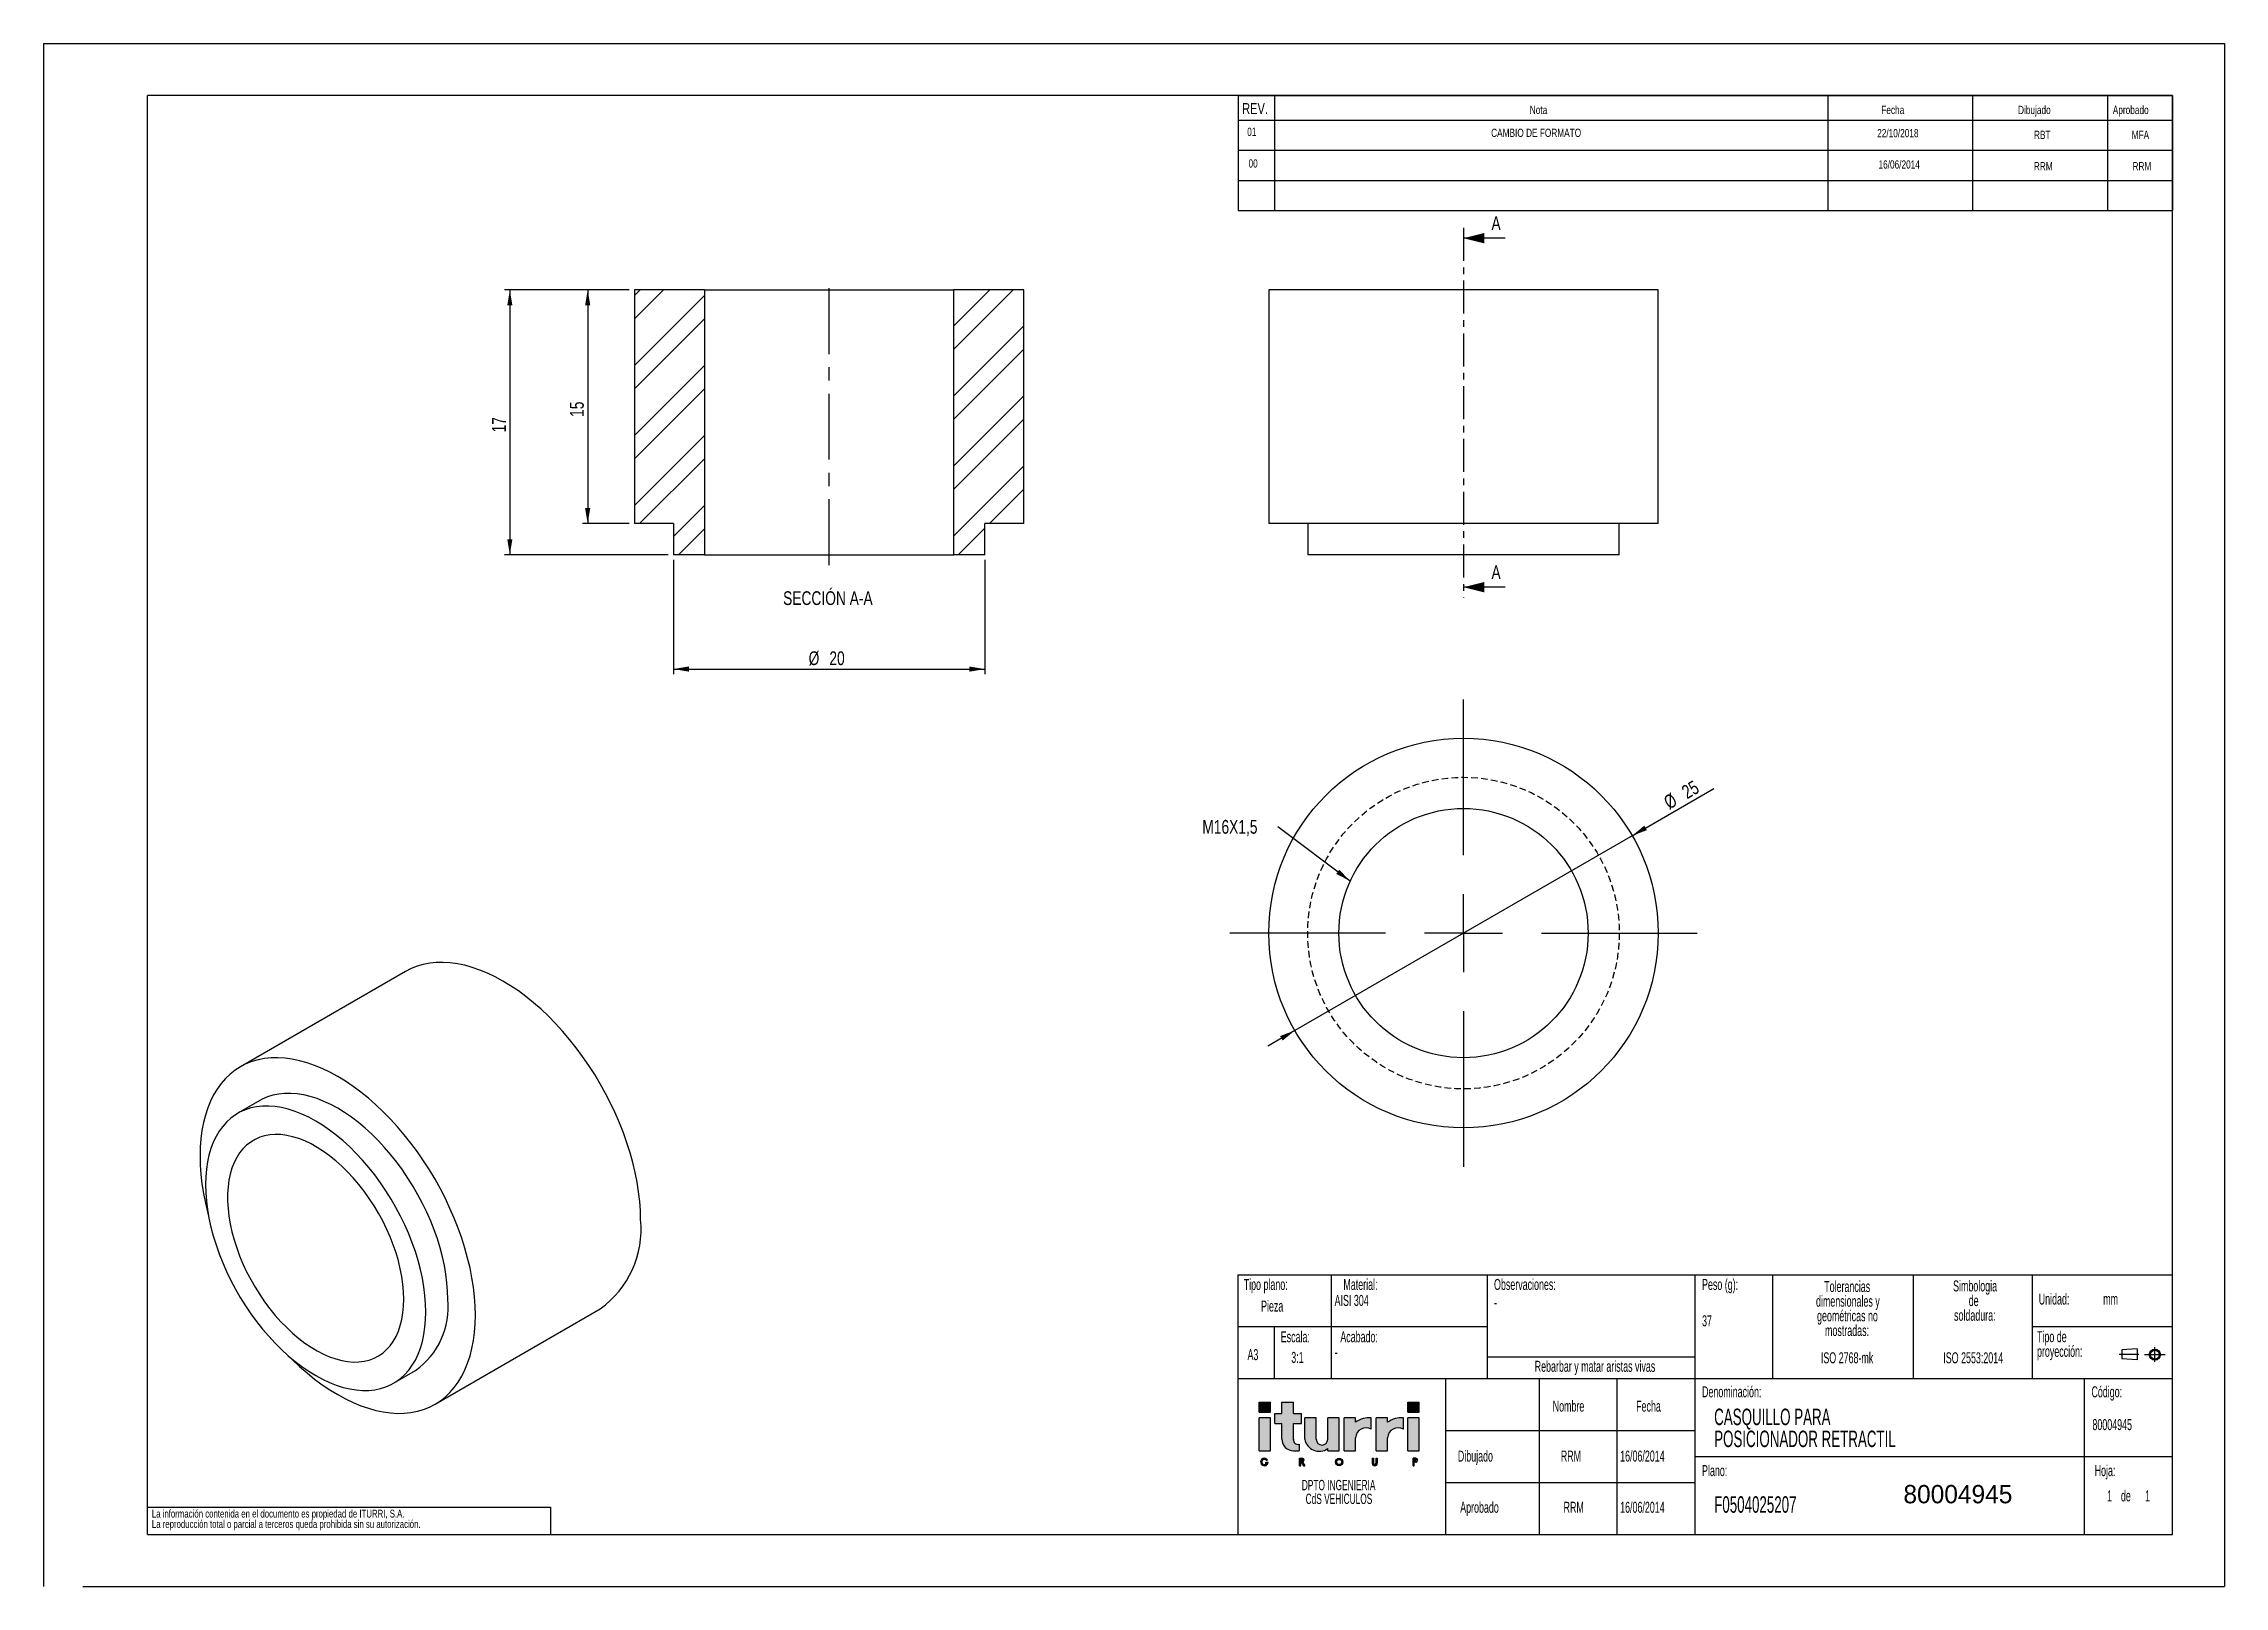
# Model space of a CAD drawing. Extents: x 0 to 942, y 0 to 271.
# Drawn here: x 0 to 140, y 0 to 99 of the extents above.
import ezdxf

# ---------------------------------------------------------------- set-up
doc = ezdxf.new("R2010")
doc.units = 0
doc.header["$LTSCALE"] = 0.3333333333333333
for name, pattern in [('CENTER', [10.159999999999998, 6.35, -1.27, 1.27, -1.27]), ('CENTERX2', [20.319999999999997, 12.7, -2.54, 2.54, -2.54]), ('HIDDEN', [1.905, 1.27, -0.635])]:
    doc.linetypes.add(name, pattern=pattern)
doc.layers.get('0').update_dxf_attribs({"linetype": 'CONTINUOUS'})
doc.layers.add('FORMATO', color=7, linetype='CONTINUOUS')
doc.layers.add('SLD-0', color=179, linetype='CONTINUOUS')
doc.styles.add('SLDTEXTSTYLE0', font='TXT', dxfattribs={"width": 0.605})
doc.styles.add('SLDTEXTSTYLE1', font='TXT', dxfattribs={"width": 0.75})
doc.dimstyles.new('SLDDIMSTYLE0', dxfattribs={"dimtxt": 0.8819444444444444, "dimasz": 1, "dimexe": 0, "dimexo": 0.0625, "dimgap": 0.2204861111111111, "dimtad": 1, "dimdec": 1, "dimrnd": 1e-09, "dimzin": 12, "dimdsep": 46, "dimtxsty": 'SLDTEXTSTYLE1', "dimsah": 1, "dimcen": 0.09, "dimadec": 0, "dimazin": 0, "dimtfac": 1, "dimtdec": 1, "dimtofl": 0, "dimtmove": 0, "dimatfit": 3, "dimfxl": 1, "dimtolj": 1, "dimtzin": 12, "dimarcsym": 0})
doc.dimstyles.new('SLDDIMSTYLE1', dxfattribs={"dimtxt": 0.8819444444444444, "dimasz": 1, "dimexe": 0, "dimexo": 0.0625, "dimgap": 0.2204861111111111, "dimtad": 1, "dimdec": 1, "dimrnd": 1e-09, "dimzin": 12, "dimdsep": 46, "dimtxsty": 'SLDTEXTSTYLE1', "dimsah": 1, "dimcen": 0, "dimadec": 0, "dimazin": 0, "dimtfac": 1, "dimtdec": 1, "dimtmove": 0, "dimatfit": 3, "dimfxl": 1, "dimtolj": 1, "dimtzin": 12, "dimarcsym": 0})
doc.dimstyles.new('SLDDIMSTYLE2', dxfattribs={"dimtxt": 0.18, "dimasz": 1, "dimexe": 0, "dimexo": 0.0625, "dimgap": 0, "dimtad": 0, "dimtih": 1, "dimtoh": 1, "dimdec": 0, "dimrnd": 1e-09, "dimzin": 0, "dimdsep": 46, "dimtxsty": 'Standard', "dimsah": 1, "dimcen": 0.09, "dimadec": 0, "dimazin": 0, "dimtfac": 1, "dimtdec": 0, "dimtofl": 0, "dimtmove": 0, "dimatfit": 3, "dimfxl": 1, "dimtolj": 1, "dimtzin": 0, "dimarcsym": 0})
pattern_1 = [(45, (0, 0), (-2.245064030267288, 2.245064030267288), []), (45, (1.49671, 0), (-2.245064030267288, 2.245064030267288), [])]

msp = doc.modelspace()

# ---------------------------------------------------------------- texts
at = {"color": 7, "linetype": 'Continuous', "char_height": 0.8819444444444444, "attachment_point": 1, "style": 'SLDTEXTSTYLE1'}
for insert in [(92.94993816387246, 87.91291539532163), (92.94993816387246, 65.51646236039458)]:
    msp.add_mtext('A', dxfattribs=dict(at, insert=insert))
at = {"insert": (119.394772798254, 6.506436524220078), "char_height": 1.175925925925926, "attachment_point": 1}
msp.add_mtext_dynamic_manual_height_columns('80004945', width=18.73689537036975, gutter_width=5.879629629629629, heights=[0], dxfattribs=at)
at = {"layer": 'FORMATO', "style": 'SLDTEXTSTYLE1'}
for s, insert, char_height, attachment_point in [('REV.', (76.9452321188531, 95.18404674689273), 0.7055555555555555, 1), ('Nota', (95.40812787433589, 95.00860623734445), 0.5291666666666666, 1), ('Fecha', (117.9754687762199, 95.00860623734445), 0.5291666666666666, 1), ('Dibujado', (126.7536157343052, 95.00860623734445), 0.5291666666666666, 1), ('Aprobado', (132.8366903279324, 95.00860623734445), 0.5291666666666666, 1), ('01', (77.56180266446397, 93.60497325333742), 0.5291666666666666, 2), ('CAMBIO DE FORMATO', (95.81745305200721, 93.54175425013908), 0.5291666666666666, 2), ('22/10/2018', (119.0379046687272, 93.52006727437768), 0.5291666666666666, 2), ('RBT', (128.3082150374038, 93.41147966334697), 0.5291666666666666, 2), ('MFA', (134.6080030920982, 93.41147966334698), 0.5291666666666666, 2), ('00', (77.64774048021395, 91.57460361522388), 0.5291666666666666, 2), ('16/06/2014', (119.1238424844772, 91.50949177719843), 0.5291666666666666, 2), ('RRM', (128.3738190880792, 91.4009041661677), 0.5291666666666666, 2), ('RRM', (134.7061288409008, 91.40090416616773), 0.5291666666666666, 2), ('SECCIÓN A-A', (50.34779938965607, 63.85722701800257), 0.8819444444444444, 2)]:
    msp.add_mtext(s, dxfattribs=dict(at, insert=insert, char_height=char_height, attachment_point=attachment_point))
at = {"layer": 'SLD-0', "style": 'SLDTEXTSTYLE0'}
for s, insert, char_height, attachment_point in [('Tipo plano:', (77.04309694019956, 19.72695488103416), 0.7055555555555555, 1), ('Tipo plano:', (77.04309694019956, 19.72695488103416), 0.7055555555555555, 1), ('Material:', (83.44322303133984, 19.72695488103415), 0.7055555555555555, 1), ('Material:', (83.44322303133984, 19.72695488103415), 0.7055555555555555, 1), ('Observaciones:', (93.11287170433573, 19.72695488103415), 0.7055555555555555, 1), ('Observaciones:', (93.11287170433573, 19.72695488103415), 0.7055555555555555, 1), ('Peso (g):', (106.467686477663, 19.72695488103416), 0.7055555555555555, 1), ('Peso (g):', (106.467686477663, 19.72695488103416), 0.7055555555555555, 1), ('Pieza', (78.15753158043329, 18.33973188436264), 0.7055555555555555, 1), ('Pieza', (78.15753158043329, 18.33973188436264), 0.7055555555555555, 1), ('AISI 304', (82.87827617794663, 18.70191959726759), 0.7055555555555555, 1), ('AISI 304', (82.87827617794663, 18.70191959726759), 0.7055555555555555, 1), ('Unidad:', (128.0820497302164, 18.79020938330063), 0.7055555555555555, 1), ('Unidad:', (128.0820497302164, 18.79020938330063), 0.7055555555555555, 1), ('mm', (132.2207259455892, 18.79020938330063), 0.7055555555555555, 1), ('mm', (132.2207259455892, 18.79020938330063), 0.7055555555555555, 1), ('-', (93.11287170433573, 18.57270526589975), 0.7055555555555555, 1), ('-', (93.11287170433573, 18.57270526589975), 0.7055555555555555, 1), ('37', (106.467686477663, 17.39376960101105), 0.7055555555555555, 1), ('37', (106.467686477663, 17.39376960101105), 0.7055555555555555, 1), ('Escala:', (79.4210349892539, 16.36715615681086), 0.7055555555555555, 1), ('Escala:', (79.4210349892539, 16.36715615681086), 0.7055555555555555, 1), ('Acabado:', (83.24609231027742, 16.36715615681087), 0.7055555555555555, 1), ('Acabado:', (83.24609231027742, 16.36715615681087), 0.7055555555555555, 1), ('A3', (77.28644964153095, 15.22478924532274), 0.7055555555555555, 1), ('A3', (77.28644964153095, 15.22478924532274), 0.7055555555555555, 1), ('3:1', (80.0967440671995, 15.04491494346188), 0.7055555555555555, 1), ('3:1', (80.0967440671995, 15.04491494346188), 0.7055555555555555, 1), ('-', (82.87827617794662, 15.39190834986443), 0.7055555555555555, 1), ('-', (82.87827617794662, 15.39190834986443), 0.7055555555555555, 1), ('Rebarbar y matar aristas vivas', (99.59516337100236, 14.47457656505841), 0.7055555555555555, 2), ('Rebarbar y matar aristas vivas', (99.59516337100236, 14.47457656505841), 0.7055555555555555, 2), ('ISO 2768-mk', (115.7788685181727, 15.02000578648695), 0.7055555555555555, 2), ('ISO 2768-mk', (115.7788685181727, 15.02000578648695), 0.7055555555555555, 2), ('ISO 2553:2014', (123.8751290321532, 15.02000578648695), 0.7055555555555555, 2), ('ISO 2553:2014', (123.8751290321532, 15.02000578648695), 0.7055555555555555, 2), ('Denominación:', (106.4676864776629, 12.8381037520853), 0.7055555555555555, 1), ('Denominación:', (106.4676864776629, 12.8381037520853), 0.7055555555555555, 1), ('Código:', (131.4659797890537, 12.8381037520853), 0.7055555555555555, 1), ('Código:', (131.4659797890537, 12.8381037520853), 0.7055555555555555, 1), ('Nombre', (96.87924862408713, 11.91827793163262), 0.7055555555555555, 1), ('Nombre', (96.87924862408713, 11.91827793163262), 0.7055555555555555, 1), ('Fecha', (102.2361103154017, 11.91827793163262), 0.7055555555555555, 1), ('Fecha', (102.2361103154017, 11.91827793163262), 0.7055555555555555, 1), ('80004945', (131.528795327991, 10.73105620905616), 0.7055555555555555, 1), ('80004945', (131.528795327991, 10.73105620905616), 0.7055555555555555, 1), ('Dibujado', (90.7910620348154, 8.713436237936572), 0.7055555555555555, 1), ('Dibujado', (90.7910620348154, 8.713436237936572), 0.7055555555555555, 1), ('RRM', (97.40102219251162, 8.713436257339117), 0.7055555555555555, 1), ('16/06/2014', (101.2095511678488, 8.713436257339124), 0.7055555555555555, 1), ('Plano:', (106.4676864776629, 7.779422498329212), 0.7055555555555555, 1), ('Plano:', (106.4676864776629, 7.779422498329212), 0.7055555555555555, 1), ('Hoja:', (131.6713059144293, 7.779422498329212), 0.7055555555555555, 1), ('Hoja:', (131.6713059144293, 7.779422498329212), 0.7055555555555555, 1), ('F0504025207', (107.2463232522318, 5.782253631339228), 1.058333333333333, 1), ('F0504025207', (107.2463232522318, 5.782253631339228), 1.058333333333333, 1), ('1', (132.4709045876851, 6.158301250324805), 0.7055555555555555, 1), ('1', (132.4709045876851, 6.158301250324805), 0.7055555555555555, 1), ('1', (132.4709045876851, 6.158301250324805), 0.7055555555555555, 1), ('1', (132.4709045876851, 6.158301250324805), 0.7055555555555555, 1), ('de', (133.3591674943285, 6.158301230922251), 0.7055555555555555, 1), ('de', (133.3591674943285, 6.158301230922251), 0.7055555555555555, 1), ('de', (133.3591674943285, 6.158301230922251), 0.7055555555555555, 1), ('de', (133.3591674943285, 6.158301230922251), 0.7055555555555555, 1), ('1', (134.9102665082818, 6.158301250324805), 0.7055555555555555, 1), ('1', (134.9102665082818, 6.158301250324805), 0.7055555555555555, 1), ('1', (134.9102665082818, 6.158301250324805), 0.7055555555555555, 1), ('1', (134.9102665082818, 6.158301250324805), 0.7055555555555555, 1), ('Aprobado', (90.94151394485507, 5.427452888954219), 0.7055555555555555, 1), ('Aprobado', (90.94151394485507, 5.427452888954219), 0.7055555555555555, 1), ('RRM', (97.57835282203136, 5.427452908356775), 0.7055555555555555, 1), ('16/06/2014', (101.2095511678488, 5.427452908356771), 0.7055555555555555, 1)]:
    msp.add_mtext(s, dxfattribs=dict(at, insert=insert, char_height=char_height, attachment_point=attachment_point))

# ---------------------------------------------------------------- blocks, each defined once
blk = doc.blocks.new('SW_NOTE_0')
at = {"color": 0, "linetype": 'Continuous', "char_height": 0.4409722222222222, "attachment_point": 2, "style": 'SLDTEXTSTYLE0'}
for s, insert in [('DPTO INGENIERIA', (2.611382378472222, 0.5684430658022208)), ('CdS VEHICULOS', (2.626438412815332, -0.01951989005509585))]:
    blk.add_mtext(s, dxfattribs=dict(at, insert=insert))
blk = doc.blocks.new('BLOQUE1')
at = {"linetype": 'Continuous'}
for points in [[(0, 4.214928997620928), (0.4900098291574969, 4.214928997620928), (0.4900098291574969, 4.643687598133588), (0, 4.643687598133588)], [(0, 3.9699240830428), (0, 2.561145824216955), (0.4900098291598468, 2.561145824216955), (0.4900098291598468, 3.9699240830428)], [(6.36585830502677, 4.214928997620928), (6.855868134181978, 4.214928997620928), (6.855868134181978, 4.643687598133588), (6.36585830502677, 4.643687598133588)], [(6.36585830502677, 3.9699240830428), (6.36585830502677, 2.561145824216955), (6.855868134184286, 2.561145824216955), (6.855868134184286, 3.9699240830428)]]:
    blk.add_hatch(color=7, dxfattribs=at).paths.add_polyline_path(points, flags=0)
h = blk.add_hatch(color=7, dxfattribs=at)
edge = h.paths.add_edge_path(flags=0)
edge.add_line((0.9800196583130816, 3.724919168464981), (0.9800196583130816, 3.051155653374188))
edge.add_arc((1.470029487469943, 3.051155653373791), 0.4900098291568646, 179.9999999999535, 270.0000000000304)
edge.add_line((1.470029487470196, 2.561145824216923), (1.715034402044396, 2.561145824216923))
edge.add_line((1.715034402044396, 2.561145824216923), (1.715034402044371, 2.839445490233619))
edge.add_arc((1.666702918761883, 3.031136097507297), 0.1976897093761759, 185.8121672813476, 284.1511960427798, ccw=False)
edge.add_arc((1.666702918761883, 3.031136097507297), 0.1976897093761759, 174.187832717465, 185.8121672813476, ccw=False)
edge.add_line((1.470029487470585, 3.051155653380091), (1.470029487470585, 3.724919168464981))
edge.add_line((1.470029487470585, 3.724919168464981), (1.817941231700074, 3.724919168464981))
edge.add_line((1.817941231700074, 3.724919168464981), (1.817941231700074, 4.153677768977617))
edge.add_line((1.817941231700074, 4.153677768977617), (1.470029487470585, 4.153677768977617))
edge.add_line((1.470029487470585, 4.153677768977617), (1.470029487470585, 4.643687598133976))
edge.add_line((1.470029487470585, 4.643687598133976), (0.9800196583130816, 4.643687598133976))
edge.add_line((0.9800196583130816, 4.643687598133976), (0.9800196583130816, 4.153677768977617))
edge.add_line((0.9800196583130816, 4.153677768977617), (0.6737635150928512, 4.153677768977617))
edge.add_line((0.6737635150928512, 4.153677768977617), (0.6737635150928512, 3.724919168464981))
edge.add_line((0.6737635150928512, 3.724919168464981), (0.9800196583130816, 3.724919168464981))
h = blk.add_hatch(color=7, dxfattribs=at)
edge = h.paths.add_edge_path(flags=0)
edge.add_line((1.960039316625349, 3.9699240830428), (1.960039316625349, 3.0511556533738))
edge.add_arc((2.581479038227918, 3.17278371108638), 0.6332303783050919, 191.0739343382657, 304.490591546001)
edge.add_line((2.940058974941829, 2.650863083984275), (2.940058974941829, 2.561145824215404))
edge.add_line((2.940058974941829, 2.561145824215404), (3.430068804099518, 2.561145824215404))
edge.add_line((3.430068804099518, 2.561145824215404), (3.430068804099518, 3.9699240830428))
edge.add_line((3.430068804099518, 3.9699240830428), (2.940058974942662, 3.9699240830428))
edge.add_line((2.940058974942662, 3.9699240830428), (2.940058974942662, 3.0511556533738))
edge.add_arc((2.695054060363911, 3.0511556533738), 0.2450049145787515, 180, 360, ccw=False)
edge.add_line((2.450049145785159, 3.0511556533738), (2.450049145785159, 3.9699240830428))
edge.add_line((2.450049145785159, 3.9699240830428), (1.960039316625349, 3.9699240830428))
h = blk.add_hatch(color=7, dxfattribs=at)
edge = h.paths.add_edge_path(flags=0)
edge.add_arc((4.575999588134803, 3.095606985501788), 0.4467162214489247, 59.34960505052118, 176.8199676444252, ccw=False)
edge.add_line((4.803734754440181, 3.47991425388669), (4.803734754440181, 3.969924083043026))
edge.add_arc((4.721926194829658, 2.953309933475937), 1.01990047040168, 85.39923131649581, 125.479007213571)
edge.add_line((4.129971239347823, 3.783843677646559), (4.129971239347823, 3.9699240830428))
edge.add_line((4.129971239347823, 3.9699240830428), (3.639961410192787, 3.9699240830428))
edge.add_line((3.639961410192787, 3.9699240830428), (3.639961410192787, 2.561145824216955))
edge.add_line((3.639961410192787, 2.561145824216955), (4.129971239350278, 2.561145824216955))
edge.add_line((4.129971239350278, 2.561145824216955), (4.129971239350278, 3.120387917408309))
h = blk.add_hatch(color=7, dxfattribs=at)
edge = h.paths.add_edge_path(flags=0)
edge.add_arc((5.949665538475004, 3.095606985501788), 0.4467162214489331, 59.34960505051538, 176.8199676444252, ccw=False)
edge.add_line((6.17740070478043, 3.479914253886681), (6.177400704780492, 3.969924083042941))
edge.add_arc((6.095592145169933, 2.953309933475845), 1.019900470401692, 85.39923131649381, 125.4790072135723)
edge.add_line((5.503637189688073, 3.783843677646464), (5.503637189688035, 3.9699240830428))
edge.add_line((5.503637189688035, 3.9699240830428), (5.013627360533024, 3.9699240830428))
edge.add_line((5.013627360533024, 3.9699240830428), (5.013627360533024, 2.561145824216955))
edge.add_line((5.013627360533024, 2.561145824216955), (5.503637189690478, 2.561145824216955))
edge.add_line((5.503637189690478, 2.561145824216955), (5.503637189690478, 3.120387917408309))
h = blk.add_hatch(color=7, dxfattribs=at)
edge = h.paths.add_edge_path(flags=0)
edge.add_line((0.2993476805443114, 2.162796938224206), (0.3656091637071417, 2.162796938224206))
edge.add_arc((0.2275838206545508, 2.080295938816387), 0.1608023949699559, 30.86775549419073, 356.7364169736078)
edge.add_line((0.3881254266904406, 2.071141543178765), (0.2945231984485449, 2.071141543178764))
edge.add_line((0.2945231984485449, 2.071141543178764), (0.294523198448551, 2.019684776798825))
edge.add_line((0.294523198448551, 2.019684776798825), (0.3185934549162495, 2.019684776798825))
edge.add_arc((0.2275838206545508, 2.080295938816387), 0.1093456285800524, 48.98147859615631, 326.33693188446534, ccw=False)
h = blk.add_hatch(color=7, dxfattribs=at)
edge = h.paths.add_edge_path(flags=0)
edge.add_line((1.955753441012934, 1.919493543845357), (1.861888892687063, 2.086571846539694))
edge.add_arc((1.850436423986721, 2.16341070000967), 0.07768763377727889, 278.4772606009694, 450.0000000000008)
edge.add_line((1.850436423986721, 2.241098333786949), (1.731591794849373, 2.241098333786949))
edge.add_line((1.731591794849373, 2.241098333786949), (1.731591794849373, 1.919493543845394))
edge.add_line((1.731591794849373, 1.919493543845394), (1.783048561241032, 1.919493543845394))
edge.add_line((1.783048561241032, 1.919493543845394), (1.783048561241032, 2.08572306623243))
edge.add_line((1.783048561241032, 2.08572306623243), (1.803344602866586, 2.08572306623243))
edge.add_line((1.803344602866586, 2.08572306623243), (1.896732306624781, 1.919493543845357))
edge.add_line((1.896732306624781, 1.919493543845357), (1.955753441012934, 1.919493543845357))
edge = h.paths.add_edge_path(flags=0)
edge.add_arc((1.850436423986721, 2.16341070000967), 0.02623086738666689, -90.0000000000008, 89.9999999999992, ccw=False)
edge.add_line((1.850436423986721, 2.137179832623004), (1.783048561241032, 2.137179832623004))
edge.add_line((1.783048561241032, 2.137179832623004), (1.783048561241032, 2.189641567396336))
edge.add_line((1.783048561241032, 2.189641567396336), (1.850436423986721, 2.189641567396337))
h = blk.add_hatch(color=7, dxfattribs=at)
edge = h.paths.add_edge_path(flags=0)
edge.add_arc((3.428836258454273, 2.080295938816387), 0.1608023949706519, 0, 360)
edge = h.paths.add_edge_path(flags=0)
edge.add_arc((3.428836258454273, 2.080295938816387), 0.1093456285800413, 0, 360)
h = blk.add_hatch(color=7, dxfattribs=at)
edge = h.paths.add_edge_path(flags=0)
edge.add_line((4.842620098039065, 2.241098333786949), (4.842620098039065, 2.026695140492567))
edge.add_arc((4.949821694686557, 2.026695140492567), 0.107201596647498, 180, 360.0000000000008)
edge.add_line((5.057023291334062, 2.026695140492567), (5.057023291334062, 2.241098333786949))
edge.add_line((5.057023291334062, 2.241098333786949), (5.005566524943586, 2.241098333786949))
edge.add_line((5.005566524943586, 2.241098333786949), (5.005566524943586, 2.026695140492567))
edge.add_arc((4.949821694686557, 2.026695140492567), 0.05574483025702934, 180, 360, ccw=False)
edge.add_line((4.894076864429528, 2.026695140492567), (4.894076864429528, 2.241098333786949))
edge.add_line((4.894076864429528, 2.241098333786949), (4.842620098039065, 2.241098333786949))
h = blk.add_hatch(color=7, dxfattribs=at)
edge = h.paths.add_edge_path(flags=0)
edge.add_line((6.645789157857677, 2.072693304950233), (6.70758374023719, 2.072693304950233))
edge.add_arc((6.70758374023719, 2.15689581936859), 0.08420251441835826, 270.0000000000008, 450.0000000000008)
edge.add_line((6.70758374023719, 2.241098333786949), (6.594332391466018, 2.241098333786949))
edge.add_line((6.594332391466018, 2.241098333786949), (6.594332391466018, 1.919493543845394))
edge.add_line((6.594332391466018, 1.919493543845394), (6.645789157857677, 1.919493543845394))
edge.add_line((6.645789157857677, 1.919493543845394), (6.645789157857677, 2.072693304950233))
edge = h.paths.add_edge_path(flags=0)
edge.add_arc((6.70758374023719, 2.15689581936859), 0.03274574802784869, -90.0000000000008, 89.9999999999992, ccw=False)
edge.add_line((6.70758374023719, 2.124150071340742), (6.645789157857677, 2.124150071340742))
edge.add_line((6.645789157857677, 2.124150071340742), (6.645789157857677, 2.189641567396439))
edge.add_line((6.645789157857677, 2.189641567396439), (6.70758374023719, 2.189641567396439))
at = {"layer": 'SLD-0'}
for p, q in [((0, 4.643687598133587), (0.4900098291574969, 4.643687598133587)), ((0, 4.214928997620928), (0, 4.643687598133587)), ((0, 4.214928997620928), (0.4900098291574969, 4.214928997620928)), ((0, 2.561145824216954), (0, 3.969924083042799)), ((0.4900098291598468, 3.969924083042799), (0, 3.969924083042799)), ((0.4900098291574969, 4.214928997620928), (0.4900098291574969, 4.643687598133587)), ((0.4900098291598468, 2.561145824216954), (0.4900098291598468, 3.969924083042799)), ((0.6737635150928512, 4.153677768977617), (0.9800196583130786, 4.153677768977617)), ((0.6737635150928512, 3.724919168464981), (0.6737635150928512, 4.153677768977617)), ((0.9800196583130786, 4.153677768977617), (0.9800196583130786, 4.643687598133975)), ((0.9800196583130786, 4.643687598133975), (1.470029487470585, 4.643687598133975)), ((1.470029487470585, 4.153677768977617), (1.470029487470585, 4.643687598133975)), ((1.470029487470585, 4.153677768977617), (1.817941231700074, 4.153677768977617)), ((1.817941231700074, 3.724919168464981), (1.817941231700074, 4.153677768977617)), ((1.960039316625352, 3.051155653373799), (1.960039316625352, 3.969924083042799)), ((2.450049145785162, 3.969924083042799), (1.960039316625352, 3.969924083042799)), ((2.450049145785162, 3.051155653373799), (2.450049145785162, 3.969924083042799)), ((3.430068804099519, 3.969924083042799), (2.940058974942659, 3.969924083042799)), ((2.940058974942659, 3.051155653373799), (2.940058974942659, 3.969924083042799)), ((3.430068804099519, 2.561145824215403), (3.430068804099519, 3.969924083042799)), ((3.639961410192784, 2.561145824216954), (3.639961410192784, 3.969924083042799)), ((4.129971239347829, 3.969924083042799), (3.639961410192784, 3.969924083042799)), ((4.129971239347829, 3.783843677646559), (4.129971239347829, 3.969924083042799)), ((4.803734754440181, 3.47991425388669), (4.803734754440181, 3.969924083043026)), ((5.013627360533022, 2.561145824216954), (5.013627360533022, 3.969924083042799)), ((5.503637189687955, 3.969924083042799), (5.013627360533022, 3.969924083042799)), ((5.503637189687955, 3.783843677646466), (5.503637189687955, 3.969924083042799)), ((6.177400704780427, 3.479914253886681), (6.177400704780488, 3.969924083042942)), ((6.365858305026774, 4.643687598133587), (6.855868134181977, 4.643687598133587)), ((6.365858305026774, 4.214928997620928), (6.365858305026774, 4.643687598133587)), ((6.365858305026774, 4.214928997620928), (6.855868134181977, 4.214928997620928)), ((6.365858305026774, 2.561145824216954), (6.365858305026774, 3.969924083042799)), ((6.85586813418429, 3.969924083042799), (6.365858305026774, 3.969924083042799)), ((6.855868134181977, 4.214928997620928), (6.855868134181977, 4.643687598133587)), ((6.85586813418429, 2.561145824216954), (6.85586813418429, 3.969924083042799)), ((0.6737635150928512, 3.724919168464981), (0.9800196583130786, 3.724919168464981)), ((0.9800196583130786, 3.051155653374188), (0.9800196583130786, 3.724919168464981)), ((1.470029487470585, 3.724919168464981), (1.817941231700074, 3.724919168464981)), ((1.470029487470585, 3.011116541638617), (1.470029487470585, 3.724919168464981)), ((4.129971239350281, 2.561145824216954), (4.129971239350281, 3.120387917408309)), ((5.503637189690481, 2.561145824216954), (5.503637189690481, 3.120387917408309)), ((0.2945231984485454, 2.071141543178764), (0.3881254266904406, 2.071141543178764)), ((0.2945231984485503, 2.019684776798825), (0.2945231984485454, 2.071141543178764)), ((0.2945231984485503, 2.019684776798825), (0.3185934549162467, 2.019684776798825)), ((0.2993476805443114, 2.162796938224206), (0.3656091637071386, 2.162796938224206)), ((1.731591794849376, 1.919493543845394), (1.731591794849376, 2.241098333786949)), ((1.731591794849376, 2.241098333786949), (1.850436423986718, 2.241098333786949)), ((1.731591794849376, 1.919493543845394), (1.783048561241035, 1.919493543845394)), ((1.783048561241035, 2.137179832623003), (1.783048561241035, 2.189641567396335)), ((1.783048561241035, 2.189641567396335), (1.850436423986718, 2.189641567396337)), ((1.783048561241035, 2.137179832623003), (1.850436423986718, 2.137179832623003)), ((1.783048561241035, 2.085723066232429), (1.803344602866584, 2.085723066232429)), ((1.783048561241035, 1.919493543845394), (1.783048561241035, 2.085723066232429)), ((1.803344602866584, 2.085723066232429), (1.896732306624784, 1.919493543845356)), ((1.86188889268706, 2.086571846539695), (1.955753441012934, 1.919493543845356)), ((1.896732306624784, 1.919493543845356), (1.955753441012934, 1.919493543845356)), ((2.940058974941828, 2.561145824215403), (2.940058974941828, 2.650863083984275)), ((4.84262009803906, 2.241098333786949), (4.84262009803906, 2.026695140492566)), ((4.84262009803906, 2.241098333786949), (4.894076864429534, 2.241098333786949)), ((4.894076864429534, 2.241098333786949), (4.894076864429534, 2.026695140492566)), ((5.005566524943586, 2.241098333786949), (5.005566524943586, 2.026695140492566)), ((5.005566524943586, 2.241098333786949), (5.057023291334062, 2.241098333786949)), ((5.057023291334062, 2.241098333786949), (5.057023291334062, 2.026695140492566)), ((6.707583740237194, 2.241098333786949), (6.594332391466016, 2.241098333786949)), ((6.594332391466016, 1.919493543845394), (6.594332391466016, 2.241098333786949)), ((6.594332391466016, 1.919493543845394), (6.594332391466016, 2.241098333786949)), ((6.594332391466016, 1.919493543845394), (6.645789157857675, 1.919493543845394)), ((6.645789157857675, 2.124150071340742), (6.645789157857675, 2.189641567396439)), ((6.707583740237194, 2.189641567396439), (6.645789157857675, 2.189641567396439)), ((6.707583740237194, 2.124150071340742), (6.645789157857675, 2.124150071340742)), ((6.707583740237194, 2.072693304950232), (6.645789157857675, 2.072693304950232)), ((6.645789157857675, 1.919493543845394), (6.645789157857675, 2.072693304950232))]:
    blk.add_line(p, q, dxfattribs=at)
at = {"layer": 'SLD-0', "linetype": 'Continuous'}
for p, q in [((1.715034402044373, 2.839445490233619), (1.715034402044393, 2.561145824216922)), ((0, 2.561145824216954), (0.4900098291598468, 2.561145824216954)), ((1.470029487470196, 2.561145824216922), (1.715034402044393, 2.561145824216922)), ((2.940058974941828, 2.561145824215403), (3.430068804099519, 2.561145824215403)), ((3.639961410192784, 2.561145824216954), (4.129971239350281, 2.561145824216954)), ((5.013627360533022, 2.561145824216954), (5.503637189690481, 2.561145824216954)), ((6.365858305026774, 2.561145824216954), (6.85586813418429, 2.561145824216954))]:
    blk.add_line(p, q, dxfattribs=at)
at = {"layer": 'SLD-0'}
for radius in [0.1608023949706459, 0.1093456285800412]:
    blk.add_circle((3.428836258454276, 2.080295938816386), radius, dxfattribs=at)
at = {"layer": 'SLD-0', "linetype": 'Continuous'}
for centre, radius, start, end in [((4.721926194829658, 2.953309933475937), 1.01990047040168, 85.39923131649581, 125.4790072135707), ((6.095592145169808, 2.953309933475849), 1.019900470401694, 85.39923131648702, 125.479007213572), ((4.575999588134806, 3.095606985501787), 0.4467162214489255, 59.34960505052247, 176.819967644426), ((5.949665538475007, 3.095606985501787), 0.4467162214489369, 59.34960505051685, 176.8199676444261)]:
    blk.add_arc(centre, radius, start, end, dxfattribs=at)
at = {"layer": 'SLD-0'}
for centre, radius, start, end in [((1.470029487469946, 3.05115565337379), 0.4900098291568677, 179.9999999999535, 270.00000000003), ((1.666702918761884, 3.031136097507296), 0.197689709376175, 174.1878327193012, 284.1511960427807), ((2.581479038227917, 3.17278371108638), 0.6332303783050903, 191.0739343382658, 304.490591546001), ((2.695054060363911, 3.051155653373799), 0.2450049145787485, 180, 0), ((0.2275838206545477, 2.080295938816386), 0.1608023949699583, 30.86775549419073, 356.736416973608), ((0.2275838206545477, 2.080295938816386), 0.1093456285800545, 48.9814785961559, 326.3369318844666), ((1.850436423986718, 2.16341070000967), 0.07768763377727916, 278.4772606009694, 90), ((1.850436423986718, 2.16341070000967), 0.02623086738666691, 270.0000000000008, 90), ((4.949821694686561, 2.026695140492566), 0.1072015966475011, 180, 0), ((4.949821694686561, 2.026695140492566), 0.05574483025702648, 180, 0), ((6.707583740237194, 2.15689581936859), 0.08420251441835847, 270.0000000000008, 90), ((6.707583740237194, 2.15689581936859), 0.0327457480278488, 270.0000000000008, 90)]:
    blk.add_arc(centre, radius, start, end, dxfattribs=at)
at = {"color": 7, "linetype": 'Continuous'}
blk.add_blockref('SW_NOTE_0', (0.794040906398304, 0.7452644692545901), dxfattribs=at)
blk = doc.blocks.new('BLOQUE3')
at = {"color": 7, "linetype": 'CENTERX2'}
for p, q in [((132.6414690274545, 43.35192759160689), (131.5997113066964, 43.35192759160689)), ((132.960126036941, 43.34014086552364), (134.0528062711957, 43.34014086552364)), ((133.5064661540683, 42.94873725337911), (133.5064661540683, 43.73154447766817))]:
    blk.add_line(p, q, dxfattribs=at)
at = {"color": 7, "linetype": 'Continuous'}
for p, q in [((132.5614395509816, 43.64913457677493), (131.7441567049528, 43.58969317974132)), ((131.7441567049528, 43.58969317974132), (131.7441567049528, 43.11416200347245)), ((132.5614395509816, 43.64913457677493), (132.5614395509816, 43.05472060643885)), ((132.5614395509816, 43.05472060643885), (131.7441567049528, 43.11416200347245))]:
    blk.add_line(p, q, dxfattribs=at)
for radius in [0.2972069851680301, 0.2377655881344123]:
    blk.add_circle((133.5064661540683, 43.34014086552364), radius, dxfattribs=at)
blk = doc.blocks.new('SW_NOTE_1')
at = {"layer": 'SLD-0', "color": 0, "char_height": 0.7055555555555555, "attachment_point": 2, "style": 'SLDTEXTSTYLE0'}
for s, insert in [('dimensionales y', (2.514439533319738, -0.03123182408815382)), ('Tolerancias', (2.46944444444445, 0.9095089052835528)), ('geométricas no', (2.487573171820912, -0.9719725534598604)), ('mostradas:', (2.459563348276739, -1.912713282831567))]:
    blk.add_mtext(s, dxfattribs=dict(at, insert=insert))
blk = doc.blocks.new('SW_NOTE_2')
at = {"layer": 'SLD-0', "color": 0, "char_height": 0.7055555555555555, "attachment_point": 1, "style": 'SLDTEXTSTYLE0'}
for s, insert in [('Tipo de', (0, 0.9095089052835528)), ('proyección:', (0, -0.03123182408815382))]:
    blk.add_mtext(s, dxfattribs=dict(at, insert=insert))
blk = doc.blocks.new('SW_NOTE_3')
at = {"layer": 'SLD-0', "color": 0, "char_height": 0.7055555555555555, "attachment_point": 2, "style": 'SLDTEXTSTYLE0'}
for s, insert in [('Simbologia', (2.37022569444445, 0.9095089052835528)), ('de', (2.280806236465778, -0.03123182408815382)), ('soldadura:', (2.354709996862547, -0.9719725534598604))]:
    blk.add_mtext(s, dxfattribs=dict(at, insert=insert))
blk = doc.blocks.new('SW_NOTE_4')
at = {"layer": 'SLD-0', "color": 0, "char_height": 0.5, "attachment_point": 1, "style": 'SLDTEXTSTYLE1'}
for s, insert in [('La información contenida en el documento es propiedad de ITURRI, S.A.', (0, 0.6425217974513746)), ('La reproducción total o parcial a terceros queda prohibida sin su autorización.', (0, -0.02414490088025953))]:
    blk.add_mtext(s, dxfattribs=dict(at, insert=insert))
blk = doc.blocks.new('SW_NOTE_5')
at = {"layer": 'SLD-0', "color": 0, "char_height": 1.058333333333333, "attachment_point": 1, "style": 'SLDTEXTSTYLE0'}
for s, insert in [('CASQUILLO PARA', (0, 1.36426335792533)), ('POSICIONADOR RETRACTIL', (0, -0.04684773613223073))]:
    blk.add_mtext(s, dxfattribs=dict(at, insert=insert))
blk = doc.blocks.new('SW_NOTE_6')
at = {"layer": 'SLD-0', "color": 0, "char_height": 0.7055555555555555, "attachment_point": 2, "style": 'SLDTEXTSTYLE0'}
for s, insert in [('dimensionales y', (2.514439533319738, -0.03123182408815382)), ('Tolerancias', (2.46944444444445, 0.9095089052835528)), ('geométricas no', (2.487573171820912, -0.9719725534598604)), ('mostradas:', (2.459563348276739, -1.912713282831567))]:
    blk.add_mtext(s, dxfattribs=dict(at, insert=insert))
blk = doc.blocks.new('SW_NOTE_7')
at = {"layer": 'SLD-0', "color": 0, "char_height": 0.7055555555555555, "attachment_point": 1, "style": 'SLDTEXTSTYLE0'}
for s, insert in [('Tipo de', (0, 0.9095089052835528)), ('proyección:', (0, -0.03123182408815382))]:
    blk.add_mtext(s, dxfattribs=dict(at, insert=insert))
blk = doc.blocks.new('SW_NOTE_8')
at = {"layer": 'SLD-0', "color": 0, "char_height": 0.7055555555555555, "attachment_point": 2, "style": 'SLDTEXTSTYLE0'}
for s, insert in [('Simbologia', (2.37022569444445, 0.9095089052835528)), ('de', (2.280806236465778, -0.03123182408815382)), ('soldadura:', (2.354709996862547, -0.9719725534598604))]:
    blk.add_mtext(s, dxfattribs=dict(at, insert=insert))
blk = doc.blocks.new('SW_NOTE_9')
at = {"layer": 'SLD-0', "color": 0, "char_height": 0.5, "attachment_point": 1, "style": 'SLDTEXTSTYLE1'}
for s, insert in [('La información contenida en el documento es propiedad de ITURRI, S.A.', (0, 0.6425217974513746)), ('La reproducción total o parcial a terceros queda prohibida sin su autorización.', (0, -0.02414490088025953))]:
    blk.add_mtext(s, dxfattribs=dict(at, insert=insert))
blk = doc.blocks.new('SW_NOTE_10')
at = {"layer": 'SLD-0', "color": 0, "char_height": 1.058333333333333, "attachment_point": 1, "style": 'SLDTEXTSTYLE0'}
for s, insert in [('CASQUILLO PARA', (0, 1.36426335792533)), ('POSICIONADOR RETRACTIL', (0, -0.04684773613223073))]:
    blk.add_mtext(s, dxfattribs=dict(at, insert=insert))
blk = doc.blocks.new('_D')
at = {"layer": 'FORMATO', "color": 7, "transparency": 16777216}
for p, q in [((40.42976717974974, 65.86422976107572), (40.42976717974974, 58.53089642774241)), ((60.42976717974973, 65.86422976107572), (60.42976717974973, 58.53089642774241)), ((40.42976717974974, 58.86422976107575), (60.42976717974973, 58.86422976107575))]:
    blk.add_line(p, q, dxfattribs=at)
for points in [[(40.42976717974974, 58.86422976107575), (41.42976717974974, 58.69756309440908), (41.42976717974974, 59.03089642774241)], [(60.42976717974973, 58.86422976107575), (59.42976717974973, 59.03089642774241), (59.42976717974973, 58.69756309440908)]]:
    blk.add_solid(points, dxfattribs=at)
at = {"layer": 'FORMATO', "color": 7, "transparency": 16777216, "char_height": 0.8819444444444444, "attachment_point": 1, "style": 'SLDTEXTSTYLE1'}
for s, insert in [('%%c', (49.1129496025526, 60.00111587327759)), ('20', (50.44415862868085, 60.00111587327759))]:
    blk.add_mtext(s, dxfattribs=dict(at, insert=insert))
blk = doc.blocks.new('_D_1')
at = {"layer": 'FORMATO', "color": 7, "transparency": 16777216}
for p, q in [((37.5964338464164, 83.19756309440905), (29.59643384641637, 83.19756309440905)), ((29.9297671797497, 83.19756309440905), (29.9297671797497, 66.19756309440905)), ((40.0964338464164, 66.19756309440905), (29.59643384641637, 66.19756309440905))]:
    blk.add_line(p, q, dxfattribs=at)
for points in [[(29.9297671797497, 83.19756309440905), (29.76310051308304, 82.19756309440905), (30.09643384641637, 82.19756309440905)], [(29.9297671797497, 66.19756309440905), (30.09643384641637, 67.19756309440905), (29.76310051308304, 67.19756309440905)]]:
    blk.add_solid(points, dxfattribs=at)
at = {"layer": 'FORMATO', "color": 7, "transparency": 16777216, "insert": (28.79288106754782, 74.04635003027596), "char_height": 0.8819444444444444, "attachment_point": 1, "rotation": 90.00000000000041, "style": 'SLDTEXTSTYLE1'}
blk.add_mtext('17', dxfattribs=at)
blk = doc.blocks.new('_D_2')
at = {"layer": 'FORMATO', "color": 7, "transparency": 16777216}
for p, q in [((37.5964338464164, 83.19756309440905), (34.59457474163515, 83.19756309440905)), ((34.92790807496849, 83.19756309440905), (34.92790807496849, 68.19756309440906)), ((37.5964338464164, 68.19756309440906), (34.59457474163515, 68.19756309440906))]:
    blk.add_line(p, q, dxfattribs=at)
for points in [[(34.92790807496849, 83.19756309440905), (34.76124140830182, 82.19756309440905), (35.09457474163515, 82.19756309440905)], [(34.92790807496849, 68.19756309440906), (35.09457474163515, 69.19756309440906), (34.76124140830182, 69.19756309440906)]]:
    blk.add_solid(points, dxfattribs=at)
at = {"layer": 'FORMATO', "color": 7, "transparency": 16777216, "insert": (33.79102196276661, 75.04635003027596), "char_height": 0.8819444444444444, "attachment_point": 1, "rotation": 90.00000000000041, "style": 'SLDTEXTSTYLE1'}
blk.add_mtext('15', dxfattribs=at)
blk = doc.blocks.new('_D_3')
at = {"layer": 'FORMATO', "color": 7, "transparency": 16777216}
for p, q in [((101.9780724174332, 48.1710242594842), (107.222296160326, 51.19877824913402)), ((101.9780724174332, 48.1710242594842), (80.3274373228222, 35.67102425948417)), ((80.3274373228222, 35.67102425948417), (78.59538651525334, 34.67102425948417))]:
    blk.add_line(p, q, dxfattribs=at)
for points in [[(101.9780724174332, 48.1710242594842), (102.9274311545509, 48.52668669218679), (102.7607644878843, 48.8153618267816)], [(80.3274373228222, 35.67102425948417), (79.37807858570444, 35.31536182678158), (79.5447452523711, 35.02668669218676)]]:
    blk.add_solid(points, dxfattribs=at)
at = {"layer": 'FORMATO', "color": 7, "transparency": 16777216, "char_height": 0.8819444444444444, "attachment_point": 1, "rotation": 30.000000000000085, "style": 'SLDTEXTSTYLE1'}
for s, insert in [('%%c', (103.9150930621538, 50.60141840399535)), ('25', (105.0679538965281, 51.26702291705949))]:
    blk.add_mtext(s, dxfattribs=dict(at, insert=insert))
blk = doc.blocks.new('SW_NOTE_11')
at = {"layer": 'FORMATO', "color": 0, "insert": (-4.858088676719635, 0.4476404882483483), "char_height": 0.8819444444444444, "attachment_point": 1, "style": 'SLDTEXTSTYLE1'}
blk.add_mtext('M16X1,5', dxfattribs=at)
blk = doc.blocks.new('SW_CENTERMARKSYMBOL_0')
at = {"color": 0, "linetype": 'Continuous'}
for p, q in [((0, 4.999999999999995), (0, 14.99999999999999)), ((0, 0), (0, 2.500000000000002)), ((-5.000000000000004, 0), (-14.99999999999999, 0)), ((0, 0), (-2.500000000000002, 0)), ((0, 0), (0, -2.500000000000002)), ((0, 0), (2.500000000000002, 0)), ((5.000000000000004, 0), (14.99999999999999, 0)), ((0, -5.000000000000004), (0, -15))]:
    blk.add_line(p, q, dxfattribs=at)

# ---------------------------------------------------------------- dimensions: what is measured, and where the dimension line sits
at = {"layer": 'FORMATO', "color": 7}
for base, p2, picture, middle in [((29.92976717974971, 66.19756309440905), (40.42976717974974, 66.19756309440905), '_D_1', (29.92976717974971, 74.69756309440905)), ((34.92790807496848, 68.19756309440906), (37.92976717974973, 68.19756309440906), '_D_2', (34.92790807496848, 75.69756309440905))]:
    dim = msp.add_linear_dim(base=base, p1=(37.92976717974973, 83.19756309440905), p2=p2, angle=90.0000000000002, dimstyle='SLDDIMSTYLE0', dxfattribs=at)
    dim.commit()
    dim.dimension.update_dxf_attribs({"geometry": picture, "text_midpoint": middle, "dimtype": 160})
dim = msp.add_linear_dim(base=(60.42976717974973, 58.86422976107575), p1=(40.42976717974974, 66.19756309440905), p2=(60.42976717974973, 66.19756309440905), text='%%c<>', dimstyle='SLDDIMSTYLE0', dxfattribs=at)
dim.commit()
dim.dimension.update_dxf_attribs({"geometry": '_D', "text_midpoint": (50.42976717974974, 58.86422976107575), "dimtype": 160})
dim = msp.add_diameter_dim_2p(p1=(101.9780724174332, 48.1710242594842), p2=(80.3274373228222, 35.67102425948417), dimstyle='SLDDIMSTYLE1', dxfattribs=at)
dim.commit()
dim.dimension.update_dxf_attribs({"geometry": '_D_3', "text_midpoint": (105.63631428083, 50.28311259290953), "dimtype": 163})

# ---------------------------------------------------------------- hatches: boundary and pattern name
at = {"linetype": 'Continuous'}
h = msp.add_hatch(dxfattribs=at)
h.set_pattern_fill('ANSI32', scale=0.3333333333333333, style=0)
h.set_pattern_definition(pattern_1)
h.paths.add_polyline_path([(42.42976717974974, 83.19756309440905), (37.92976717974973, 83.19756309440905), (37.92976717974973, 68.19756309440905), (40.42976717974974, 68.19756309440905), (40.42976717974974, 66.19756309440905), (42.42976717974974, 66.19756309440905)], flags=0)
h = msp.add_hatch(dxfattribs=at)
h.set_pattern_fill('ANSI32', scale=0.3333333333333333, style=0)
h.set_pattern_definition(pattern_1)
h.paths.add_polyline_path([(60.42976717974973, 68.19756309440905), (62.92976717974974, 68.19756309440905), (62.92976717974974, 83.19756309440905), (58.42976717974973, 83.19756309440905), (58.42976717974973, 66.19756309440905), (60.42976717974973, 66.19756309440905)], flags=0)

# ---------------------------------------------------------------- linework, layer by layer
at = {"color": 7, "linetype": 'Continuous'}
for p, q in [((-1.763635533909754e-14, 98.99999999999999), (140, 98.99999999999999)), ((-1.763635533909754e-14, 98.99999999999999), (-5.512296950405203e-15, -0.0004497389255865029)), ((140, 98.99999999999999), (140, 0)), ((136.6666666666667, 95.66666666666663), (6.666666666666649, 95.66666666666663)), ((6.666666666666672, 3.333333333333336), (6.666666666666649, 95.66666666666663)), ((136.6666666666667, 3.333333333333336), (136.6666666666667, 95.66666666666663)), ((93.81942153679408, 86.51214769935964), (91.15275487012741, 86.51214769935964)), ((37.92976717974973, 83.19756309440905), (37.92976717974973, 68.19756309440905)), ((42.42976717974973, 83.19756309440905), (37.92976717974973, 83.19756309440905)), ((42.42976717974973, 83.19756309440905), (42.42976717974973, 66.19756309440905)), ((42.42976717974973, 83.19756309440905), (58.42976717974973, 83.19756309440905)), ((58.42976717974973, 66.19756309440905), (58.42976717974973, 83.19756309440905)), ((62.92976717974974, 83.19756309440905), (58.42976717974973, 83.19756309440905)), ((62.92976717974974, 68.19756309440905), (62.92976717974974, 83.19756309440905)), ((78.6527548701277, 83.19756309440905), (78.6527548701277, 68.19756309440905)), ((103.6527548701277, 83.19756309440905), (78.65275487012767, 83.19756309440905)), ((103.6527548701277, 68.19756309440905), (103.6527548701277, 83.19756309440905)), ((40.42976717974973, 68.19756309440905), (37.92976717974973, 68.19756309440905)), ((40.42976717974973, 68.19756309440905), (40.42976717974973, 66.19756309440905)), ((60.42976717974973, 66.19756309440905), (60.42976717974973, 68.19756309440905)), ((62.92976717974974, 68.19756309440905), (60.42976717974973, 68.19756309440905)), ((103.6527548701277, 68.19756309440905), (78.65275487012767, 68.19756309440905)), ((81.1527548701277, 68.19756309440905), (81.1527548701277, 66.19756309440905)), ((101.1527548701277, 66.19756309440905), (101.1527548701277, 68.19756309440905)), ((42.42976717974973, 66.19756309440905), (40.42976717974973, 66.19756309440905)), ((42.42976717974973, 66.19756309440905), (58.42976717974973, 66.19756309440905)), ((60.42976717974973, 66.19756309440905), (58.42976717974973, 66.19756309440905)), ((101.1527548701277, 66.19756309440905), (81.1527548701277, 66.19756309440905)), ((93.81942153679408, 64.11569466443258), (91.15275487012741, 64.11569466443258)), ((23.23706948015338, 39.46078370309696), (12.63046776235514, 33.33772286442666)), ((13.88036617815022, 31.17260070847495), (12.46615261577712, 30.35619259665224)), ((76.66666666666667, 20), (136.6666666666666, 20)), ((76.66666666666667, 20), (76.66666666666667, 3.333333333333336)), ((25.12945192030588, 11.6865013049096), (35.73605363810411, 17.8095621435799)), ((22.46533994213771, 13.0352153490386), (23.87955350451081, 13.8516234608613)), ((6.666666666666672, 3.333333333333336), (136.6666666666667, 3.333333333333336)), ((2.510206123891912, 2.602085213965211e-15), (140, 0))]:
    msp.add_line(p, q, dxfattribs=at)
at = {"color": 7, "linetype": 'CENTER'}
msp.add_line((91.1527548701277, 87.17881436602653), (91.1527548701277, 63.44902799776612), dxfattribs=at)
at = {"color": 7, "linetype": 'Continuous', "flags": 128}
for points in [[(38.32539632396057, 23.53262222444649), (38.31149120184854, 24.11294708694999), (38.269819586171, 24.70750054499719), (38.20051259124789, 25.31441191344547), (38.10378828252636, 25.93177162459412), (37.97995099046619, 26.55763723639077), (37.82939035300359, 27.19003954407273), (37.65258008960608, 27.82698877601372), (37.45007651077582, 28.46648085428152), (37.22251676769091, 29.10650370020863), (36.9706168474921, 29.74504356513613), (36.69516932052231, 30.38009136641193), (36.39704084660717, 31.00964900870818), (36.07716944822253, 31.63173567076831), (35.73656155912873, 32.24439403780359), (35.37628885775763, 32.84569645992956), (34.99748489531582, 33.43375101726573), (34.60134152921309, 34.00670747261551), (34.18910517303816, 34.56276309299688), (33.76207287488029, 35.10016832170736), (33.32158823633623, 35.61723228307664), (32.86903718504245, 36.11232810258702), (32.4058436140341, 36.5838980256225), (31.93346490165068, 37.03045831874114), (31.45338732608464, 37.4506039380494), (30.96712138900031, 37.84301294999003), (30.47619706293682, 38.2064506906341), (29.98215897744848, 38.53977365039054), (29.48656155912872, 38.84193307191033), (28.99096414080896, 39.11197824986517), (28.49692605532061, 39.3490595222181), (28.00600172925712, 39.55243094357468), (27.51973579217279, 39.72145263220316), (27.03965821660675, 39.85559278333908), (26.56727950422333, 39.95442934243992), (26.10408593321498, 40.01765133312472), (25.65153488192121, 40.04505983562093), (25.21105024337715, 40.0365686126395), (24.78401794521928, 39.99220438070939), (24.37178158904434, 39.91210672611744), (23.97563822294162, 39.79652766571828), (23.59683426049981, 39.64583085399604), (23.23706948015338, 39.46078370309696)], [(27.71879460616234, 17.40956138577619), (27.70488948405031, 17.98988624827969), (27.66321786837277, 18.58443970632688), (27.59391087344966, 19.19135107477516), (27.49718656472813, 19.80871078592381), (27.37334927266796, 20.43457639772046), (27.22278863520536, 21.06697870540242), (27.04597837180785, 21.70392793734341), (26.84347479297759, 22.34342001561122), (26.61591504989268, 22.98344286153833), (26.36401512969386, 23.62198272646582), (26.08856760272408, 24.25703052774163), (25.79043912880894, 24.88658817003787), (25.4705677304243, 25.50867483209801), (25.1299598413305, 26.12133319913328), (24.7696871399594, 26.72263562125925), (24.39088317751759, 27.31069017859543), (23.99473981141487, 27.8836466339452), (23.58250345523993, 28.43970225432658), (23.15547115708205, 28.97710748303706), (22.71498651853799, 29.49417144440634), (22.26243546724422, 29.98926726391672), (21.79924189623587, 30.46083718695219), (21.32686318385245, 30.90739748007084), (20.84678560828641, 31.3275430993791), (20.36051967120208, 31.71995211131972), (19.86959534513859, 32.08338985196379), (19.37555725965025, 32.41671281172023), (18.87995984133049, 32.71887223324003), (18.38436242301072, 32.98891741119486), (17.89032433752238, 33.2259986835478), (17.39940001145889, 33.42937010490439), (16.91313407437456, 33.59839179353285), (16.43305649880852, 33.73253194466878), (15.9606777864251, 33.83136850376961), (15.49748421541675, 33.89459049445442), (15.04493316412298, 33.92199899695062), (14.60444852557892, 33.91350777396919), (14.17741622742105, 33.86914354203909), (13.76517987124611, 33.78904588744714), (13.36903650514339, 33.67346682704797), (12.99023254270158, 33.52277001532574), (12.62995984133048, 33.33742960020256), (12.28935195223668, 33.11802873119377), (11.96948055385204, 32.86525772460379), (11.67135207993691, 32.57991189153558), (11.39590455296712, 32.2628890355478), (11.14400463276831, 31.91518662783252), (10.91644488968339, 31.53789866880192), (10.71394131085313, 31.13221224595823), (10.53713104745563, 30.69940379887721), (10.38657040999303, 30.2408351030571), (10.26273311793286, 29.75794898526902), (10.16600880921134, 29.25226478389018), (10.09670181428823, 28.72537356850327), (10.05503019861069, 28.17893313380286), (10.04112507649866, 27.61466278356001), (10.0550301986107, 27.03433792105651), (10.09670181428824, 26.43978446300931), (10.16600880921135, 25.83287309456103), (10.26273311793289, 25.21551338341238), (10.38657040999306, 24.58964777161572), (10.53713104745567, 23.95724546393376), (10.59118359593872, 23.75269619790057)], [(24.53681409082288, 17.61366341373187), (24.52286095372796, 18.13442860627375), (24.48105660910074, 18.66924852569553), (24.41156603959087, 19.21601248211124), (24.31466349272898, 19.77256264797759), (24.19073139859698, 20.3367025740535), (24.04025886055121, 20.90620585778177), (23.86383972495499, 21.4788249298828), (23.66217023753826, 22.05229992448381), (23.43604629563385, 22.62436759777689), (23.18636030713424, 23.19277026000842), (22.91409766856537, 23.75526468554904), (22.6203328761767, 24.30963096588042), (22.30622528539541, 24.85368127055993), (21.97301453538022, 25.38526848158795), (21.62201565673193, 25.90229466710166), (21.25461388166842, 26.40271936095361), (20.87225917714596, 26.88456761549948), (20.47646052250207, 27.34593779581411), (20.0687799542034, 27.78500908457577), (19.6508264012015, 28.20004866800031), (19.22424933522526, 28.58941857446551), (18.79073226106955, 28.95158213883674), (18.35198607257096, 29.28511006698221), (17.90974230049143, 29.58868607654396), (17.46574627895739, 29.86111209170293), (17.02175025742335, 30.1013129714369), (16.57950648534382, 30.30834075261089), (16.14076029684524, 30.48137839115462), (15.70724322268953, 30.61974298656212), (15.28066615671329, 30.7228884769881), (14.86271260371139, 30.79040779430454), (14.45503203541272, 30.82203447061262), (14.05923338076882, 30.81764368986981), (13.67687867624637, 30.77725278048177), (13.30947690118286, 30.70102114691496), (12.95847802253457, 30.58924964060019), (12.62526727251938, 30.44237937260931), (12.3111596817381, 30.26098997279146), (12.01739488934943, 30.04579730223877), (11.74513225078056, 29.79765062810973), (11.49544626228095, 29.51752927195971), (11.26932232037655, 29.20653874480615), (11.06765283295982, 28.86590638418168), (10.89123369736361, 28.49697651039355), (10.74076115931784, 28.10120512110557), (10.61682906518585, 27.68015414518052), (10.51992651832396, 27.23548527846049), (10.45043594881409, 26.76895342581253), (10.40863160418687, 26.28239977532091), (10.39467846709195, 25.77774453195892), (10.40863160418688, 25.25697933941703), (10.4504359488141, 24.72215941999525), (10.51992651832397, 24.17539546357954), (10.61682906518586, 23.61884529771318), (10.74076115931787, 23.05470537163727), (10.89123369736364, 22.485202087909), (11.06765283295986, 21.91258301580797), (11.26932232037659, 21.33910802120696), (11.49544626228101, 20.76704034791388), (11.74513225078062, 20.19863768568236), (12.01739488934949, 19.63614326014174), (12.31115968173816, 19.08177697981036), (12.62526727251945, 18.53772667513085), (12.95847802253465, 18.00613946410283), (13.30947690118294, 17.48911327858912), (13.67687867624645, 16.98868858473717), (14.05923338076891, 16.5068403301913), (14.45503203541281, 16.04547014987668), (14.86271260371148, 15.60639886111502), (15.28066615671338, 15.19135927769048), (15.70724322268963, 14.80198937122528), (16.14076029684533, 14.43982580685406), (16.57950648534392, 14.10629787870859), (17.02175025742345, 13.80272186914684), (17.46574627895749, 13.53029585398787), (17.90974230049153, 13.29009497425391), (18.35198607257106, 13.08306719307993), (18.79073226106965, 12.9100295545362), (19.22424933522535, 12.7716649591287), (19.65082640120159, 12.66851946870273), (20.06877995420349, 12.60100015138629), (20.47646052250215, 12.56937347507822), (20.87225917714605, 12.57376425582102), (21.25461388166851, 12.61415516520908), (21.62201565673201, 12.69038679877588), (21.9730145353803, 12.80215830509066), (22.30622528539549, 12.94902857308154), (22.62033287617677, 13.13041797289939), (22.91409766856544, 13.34561064345209), (23.1863603071343, 13.59375731758113), (23.43604629563391, 13.87387867373116), (23.66217023753831, 14.18486920088471), (23.86383972495503, 14.52550156150919), (24.04025886055125, 14.89443143529733), (24.19073139859701, 15.29020282458531), (24.314663492729, 15.71125380051036), (24.41156603959089, 16.1559226672304), (24.48105660910075, 16.62245451987836), (24.52286095372797, 17.10900817036998), (24.53681409082288, 17.61366341373187)], [(25.95102765319598, 18.43007152555458), (25.93707451610106, 18.95083671809645), (25.89527017147384, 19.48565663751824), (25.82577960196397, 20.03242059393395), (25.72887705510207, 20.5889707598003), (25.60494496097008, 21.15311068587621), (25.45447242292431, 21.72261396960448), (25.27805328732808, 22.29523304170552), (25.07638379991136, 22.86870803630652), (24.85025985800695, 23.4407757095996), (24.60057386950734, 24.00917837183113), (24.32831123093847, 24.57167279737175), (24.0345464385498, 25.12603907770312), (23.72043884776851, 25.67008938238263), (23.38722809775332, 26.20167659341066), (23.03622921910503, 26.71870277892436), (22.66882744404152, 27.21912747277632), (22.28647273951906, 27.7009757273222), (21.89067408487517, 28.16234590763682), (21.4829935165765, 28.60141719639848), (21.0650399635746, 29.01645677982302), (20.63846289759836, 29.40582668628822), (20.20494582344265, 29.76799025065945), (19.76619963494406, 30.10151817880492), (19.32395586286453, 30.40509418836667), (18.87995984133049, 30.67752020352564), (18.43596381979645, 30.9177210832596), (17.99372004771692, 31.1247488644336), (17.55497385921834, 31.29778650297733), (17.12145678506263, 31.43615109838483), (16.69487971908639, 31.53929658881081), (16.27692616608449, 31.60681590612725), (15.86924559778582, 31.63844258243533), (15.47344694314192, 31.63405180169252), (15.09109223861947, 31.59366089230447), (14.72369046355596, 31.51742925873767), (14.37269158490767, 31.4056577524229), (14.03948083489248, 31.25878748443202), (13.88036617815022, 31.17260070847495)], [(23.12260052844978, 18.43007152555458), (23.10850944678851, 18.8989896449355), (23.0663064028647, 19.38184085441907), (22.99620165012031, 19.87621961356779), (22.89854444690715, 20.37966295227159), (22.7738213164993, 20.88966274114102), (22.62265362325871, 21.40367818688169), (22.44579447702913, 21.91914849039869), (22.24412498118078, 22.43350560456884), (22.01864984299771, 22.94418702812229), (21.77049236827659, 23.44864857189495), (21.50088886507379, 23.94437703385095), (21.21118248448079, 24.4289027197287), (20.90281652911304, 24.89981174693355), (20.57732726264889, 25.35475807037941), (20.23633625624128, 25.79147517036737), (19.88154230993174, 26.20778734427283), (19.51471298931412, 26.60162054578651), (19.13767581961165, 26.97101271770891), (18.75230918103826, 27.31412356682048), (18.36053295080279, 27.62924373212995), (17.96429893837731, 27.91480330082479), (17.56558116168056, 28.16937962949783), (17.16636601261994, 28.39170443168519), (16.76864236098692, 28.58067009640568), (16.37439164600784, 28.7353352062229), (15.98557800491331, 28.85492922733964), (15.60413848770534, 28.93885634835845), (15.23197340687168, 28.98669844858409), (14.87093687012455, 28.99821718107976), (14.52282754332936, 28.97335516009957), (14.18937968964176, 28.91223624698146), (13.87225452949588, 28.8151649330762), (13.57303196448769, 28.68262482278683), (13.29320270638472, 28.51527622427584), (13.03416085047499, 28.31395285984313), (12.79719693025444, 28.07965771236343), (12.58349148805397, 27.81355802847607), (12.3941091936369, 27.51697950342097), (12.2299935400678, 27.19139967649159), (12.0919621432775, 26.83844057000853), (11.9807026687416, 26.45986060848592), (11.89676940556572, 26.0575458582489), (11.84058050504503, 25.63350063114611), (11.81241589745555, 25.18983749916886), (11.81241589745555, 24.72876676972371), (11.84058050504505, 24.25258547399221), (11.89676940556573, 23.76366592323705), (11.98070266874162, 23.26444389006667), (12.09196214327753, 22.75740647353872), (12.22999354006784, 22.24507970855756), (12.39410919363694, 21.73001598129553), (12.58349148805401, 21.21478131333335), (12.79719693025449, 20.7019425778697), (13.03416085047505, 20.19405471168812), (13.29320270638478, 19.69364798659037), (13.57303196448776, 19.20321540370966), (13.87225452949594, 18.72520027350441), (14.18937968964183, 18.26198404330841), (14.52282754332943, 17.81587443307999), (14.87093687012463, 17.38909393845734), (15.23197340687175, 16.98376875839694), (15.60413848770542, 16.60191820255739), (15.98557800491339, 16.2454446312002), (16.37439164600792, 15.91612397772672), (16.768642360987, 15.61559690106722), (17.16636601262002, 15.34536061200065), (17.56558116168064, 15.10676141412583), (17.96429893837739, 14.90098799664467), (18.36053295080286, 14.72906551237236), (18.75230918103834, 14.59185047047757), (19.13767581961173, 14.49002646939688), (19.51471298931419, 14.42410079118179), (19.88154230993181, 14.39440187424501), (20.23633625624134, 14.4010776770968), (20.57732726264895, 14.44409494122317), (20.9028165291131, 14.52323935677806), (21.21118248448084, 14.63811663026427), (21.50088886507384, 14.7881544488838), (21.77049236827663, 14.97260533177142), (22.01864984299775, 15.19055035390673), (22.24412498118081, 15.44090372415242), (22.44579447702916, 15.72241819461111), (22.62265362325873, 16.03369127435155), (22.77382131649932, 16.373172216548), (22.89854444690716, 16.73916974422285), (22.99620165012032, 17.12986047610345), (23.06630640286469, 17.54329801061592), (23.1085094467885, 17.97742262275985), (23.12260052844978, 18.43007152555458)], [(15.80921728478134, 14.71381735187105), (15.9606777864252, 14.56338698238399), (16.43305649880863, 14.11682668926534), (16.91313407437467, 13.69668106995708), (17.399400011459, 13.30427205801646), (17.8903243375225, 12.94083431737239), (18.38436242301084, 12.60751135761595), (18.8799598413306, 12.30535193609616), (19.37555725965037, 12.03530675814133), (19.86959534513871, 11.7982254857884), (20.3605196712022, 11.59485406443182), (20.84678560828653, 11.42583237580336), (21.32686318385257, 11.29169222466743), (21.79924189623599, 11.1928556655666), (22.26243546724434, 11.1296336748818), (22.71498651853812, 11.1022251723856), (23.15547115708218, 11.11071639536704), (23.58250345524004, 11.15508062729714), (23.99473981141498, 11.2351782818891), (24.3908831775177, 11.35075734228827), (24.76968713995951, 11.5014541540105), (25.12995984133061, 11.68679456913368), (25.47056773042441, 11.90619543814247), (25.79043912880904, 12.15896644473247), (26.08856760272418, 12.44431227780068), (26.36401512969396, 12.76133513378847), (26.61591504989277, 13.10903754150376), (26.84347479297768, 13.48632550053435), (27.04597837180794, 13.89201192337806), (27.22278863520544, 14.32482037045907), (27.37334927266804, 14.78338906627919), (27.4971865647282, 15.26627518406728), (27.59391087344973, 15.77195938544612), (27.66321786837283, 16.29885060083303), (27.70488948405037, 16.84529103553344), (27.71879460616234, 17.40956138577619)]]:
    msp.add_lwpolyline(points, dxfattribs=at)
at = {"color": 7, "linetype": 'Continuous'}
for radius in [12.5, 8]:
    msp.add_circle((91.1527548701277, 41.92102425948418), radius, dxfattribs=at)
at = {"color": 7, "linetype": 'HIDDEN'}
msp.add_circle((91.1527548701277, 41.92102425948418), 9.999999999999986, dxfattribs=at)
at = {"color": 7, "linetype": 'Continuous'}
for centre, radius, start, end in [((32.05547032612508, 22.92209760225558), 6.299580329881878, 305.7506232210266, 5.561557172349437), ((20.94856957620958, 17.93555170212718), 5.026841619523048, 305.6665279590874, 5.645652434288513)]:
    msp.add_arc(centre, radius, start, end, dxfattribs=at)
for points in [[(91.15275487012741, 86.51214769935964), (92.48608820346074, 86.17881436602632), (92.48608820346074, 86.84548103269297)], [(91.15275487012741, 64.11569466443258), (92.48608820346074, 63.78236133109925), (92.48608820346074, 64.44902799776591)]]:
    msp.add_solid(points, dxfattribs=at)
at = {"layer": 'FORMATO'}
for p, q in [((76.69715573098262, 95.66666666666663), (136.6666666666667, 95.66666666666663)), ((76.69715573098262, 95.66666666666663), (76.69715573098262, 88.28852844893255)), ((79.01118866812261, 95.66666666666663), (79.01118866812261, 88.28852844893255)), ((114.5523504519867, 95.66666666666663), (114.5523504519867, 88.28852844893255)), ((123.8207459795321, 95.66666666666663), (123.8207459795321, 88.28852844893255)), ((132.5042476325399, 95.66666666666663), (132.5042476325399, 88.28852844893255)), ((136.6666666666667, 95.66666666666663), (136.6666666666667, 88.28852844893255)), ((76.69715573098262, 94.08852844893255), (136.6666666666667, 94.08852844893255)), ((76.69715573098262, 92.15519511559921), (136.6666666666667, 92.15519511559921)), ((76.69715573098262, 90.22186178226588), (136.6666666666667, 90.22186178226588)), ((76.69715573098262, 88.28852844893255), (136.6666666666667, 88.28852844893255))]:
    msp.add_line(p, q, dxfattribs=at)
at = {"layer": 'FORMATO', "color": 7, "linetype": 'CENTERX2'}
msp.add_line((50.42976717974972, 65.53089642774219), (50.42976717974972, 83.86422976107552), dxfattribs=at)
at = {"layer": 'SLD-0'}
for p, q in [((82.66666666666666, 20), (82.66666666666666, 13.33333333333334)), ((92.66666666666669, 20), (92.66666666666669, 13.33333333333334)), ((106, 20), (106, 13.33333333333334)), ((111, 20), (111, 13.33333333333334)), ((120.0272368163656, 20), (120.0272368163656, 13.33333333333334)), ((127.6666666666667, 20), (127.6666666666667, 13.33333333333334)), ((76.66666666666667, 16.66666666666667), (82.66666666666666, 16.66666666666667)), ((78.99999999999999, 16.66666666666667), (78.99999999999999, 13.33333333333334)), ((82.66666666666666, 16.66666666666667), (92.66666666666667, 16.66666666666667)), ((127.6666666666667, 16.66666666666667), (136.6666666666666, 16.66666666666667)), ((92.66666666666669, 14.71930941861944), (106, 14.71930941861944)), ((76.66666666666667, 13.33333333333334), (136.6666666666666, 13.33333333333334)), ((90, 13.33333333333334), (90, 3.333333333333336)), ((96, 13.33333333333334), (96, 3.333333333333336)), ((101, 13.33333333333334), (101, 3.333333333333336)), ((106, 13.33333333333334), (106, 3.333333333333336)), ((131, 13.33333333333334), (131, 3.333333333333336)), ((90, 10), (106, 10)), ((106, 8.333333333333334), (131, 8.333333333333334)), ((131, 8.333333333333334), (136.6666666666667, 8.333333333333334)), ((90, 6.66666666666667), (106, 6.66666666666667)), ((6.667406043552083, 5.081718239669327), (32.54289108254969, 5.081718239669327)), ((32.54289108254969, 5.081718239669327), (32.54289108254969, 3.333333333333336))]:
    msp.add_line(p, q, dxfattribs=at)

# ---------------------------------------------------------------- block references
at = {"color": 7, "linetype": 'Continuous'}
msp.add_blockref('SW_CENTERMARKSYMBOL_0', (91.1527548701277, 41.92102425948418), dxfattribs=at)
for name, p, xscale, yscale, zscale in [('BLOQUE3', (-24.67025185257817, -37.1358507299361), 1.2, 1.2, 1.2), ('BLOQUE3', (-24.67025185257817, -37.1358507299361), 1.2, 1.2, 1.2), ('BLOQUE1', (78.02730741729951, 4.860404246665052), 1.5, 1.5, 1.5), ('BLOQUE1', (78.02730741729951, 4.860404246665052), 1.5, 1.5, 1.5)]:
    msp.add_blockref(name, p, dxfattribs=dict(at, xscale=xscale, yscale=yscale, zscale=zscale))
at = {"layer": 'FORMATO', "color": 7}
msp.add_blockref('SW_NOTE_11', (79.24425969912909, 48.73317498020593), dxfattribs=at)
at = {"layer": 'SLD-0'}
for name, p in [('SW_NOTE_1', (113.315140464636, 18.68532546767457)), ('SW_NOTE_6', (113.315140464636, 18.68532546767457)), ('SW_NOTE_3', (121.6243738508241, 18.72184756276954)), ('SW_NOTE_8', (121.6243738508241, 18.72184756276954)), ('SW_NOTE_2', (127.9713318152596, 15.46364847350599)), ('SW_NOTE_7', (127.9713318152596, 15.46364847350599)), ('SW_NOTE_5', (107.2463232522318, 10.0415140934549)), ('SW_NOTE_10', (107.2463232522318, 10.0415140934549)), ('SW_NOTE_4', (6.945944636168264, 4.273068162621557)), ('SW_NOTE_9', (6.945944636168264, 4.273068162621557))]:
    msp.add_blockref(name, p, dxfattribs=at)

msp.set_redraw_order([(e.dxf.handle, doc.entitydb.next_handle()) for e in msp.query("TEXT MTEXT ATTDEF DIMENSION ARC_DIMENSION")])  # texts and dimensions are drawn at this point

# ---------------------------------------------------------------- leaders
at = {"layer": 'FORMATO', "color": 7}
msp.add_leader([(83.88023628729852, 45.25426194413918), (79.24425969912909, 48.73317498020593)], dimstyle='SLDDIMSTYLE2', dxfattribs=at)

doc.saveas('drawing.dxf')
